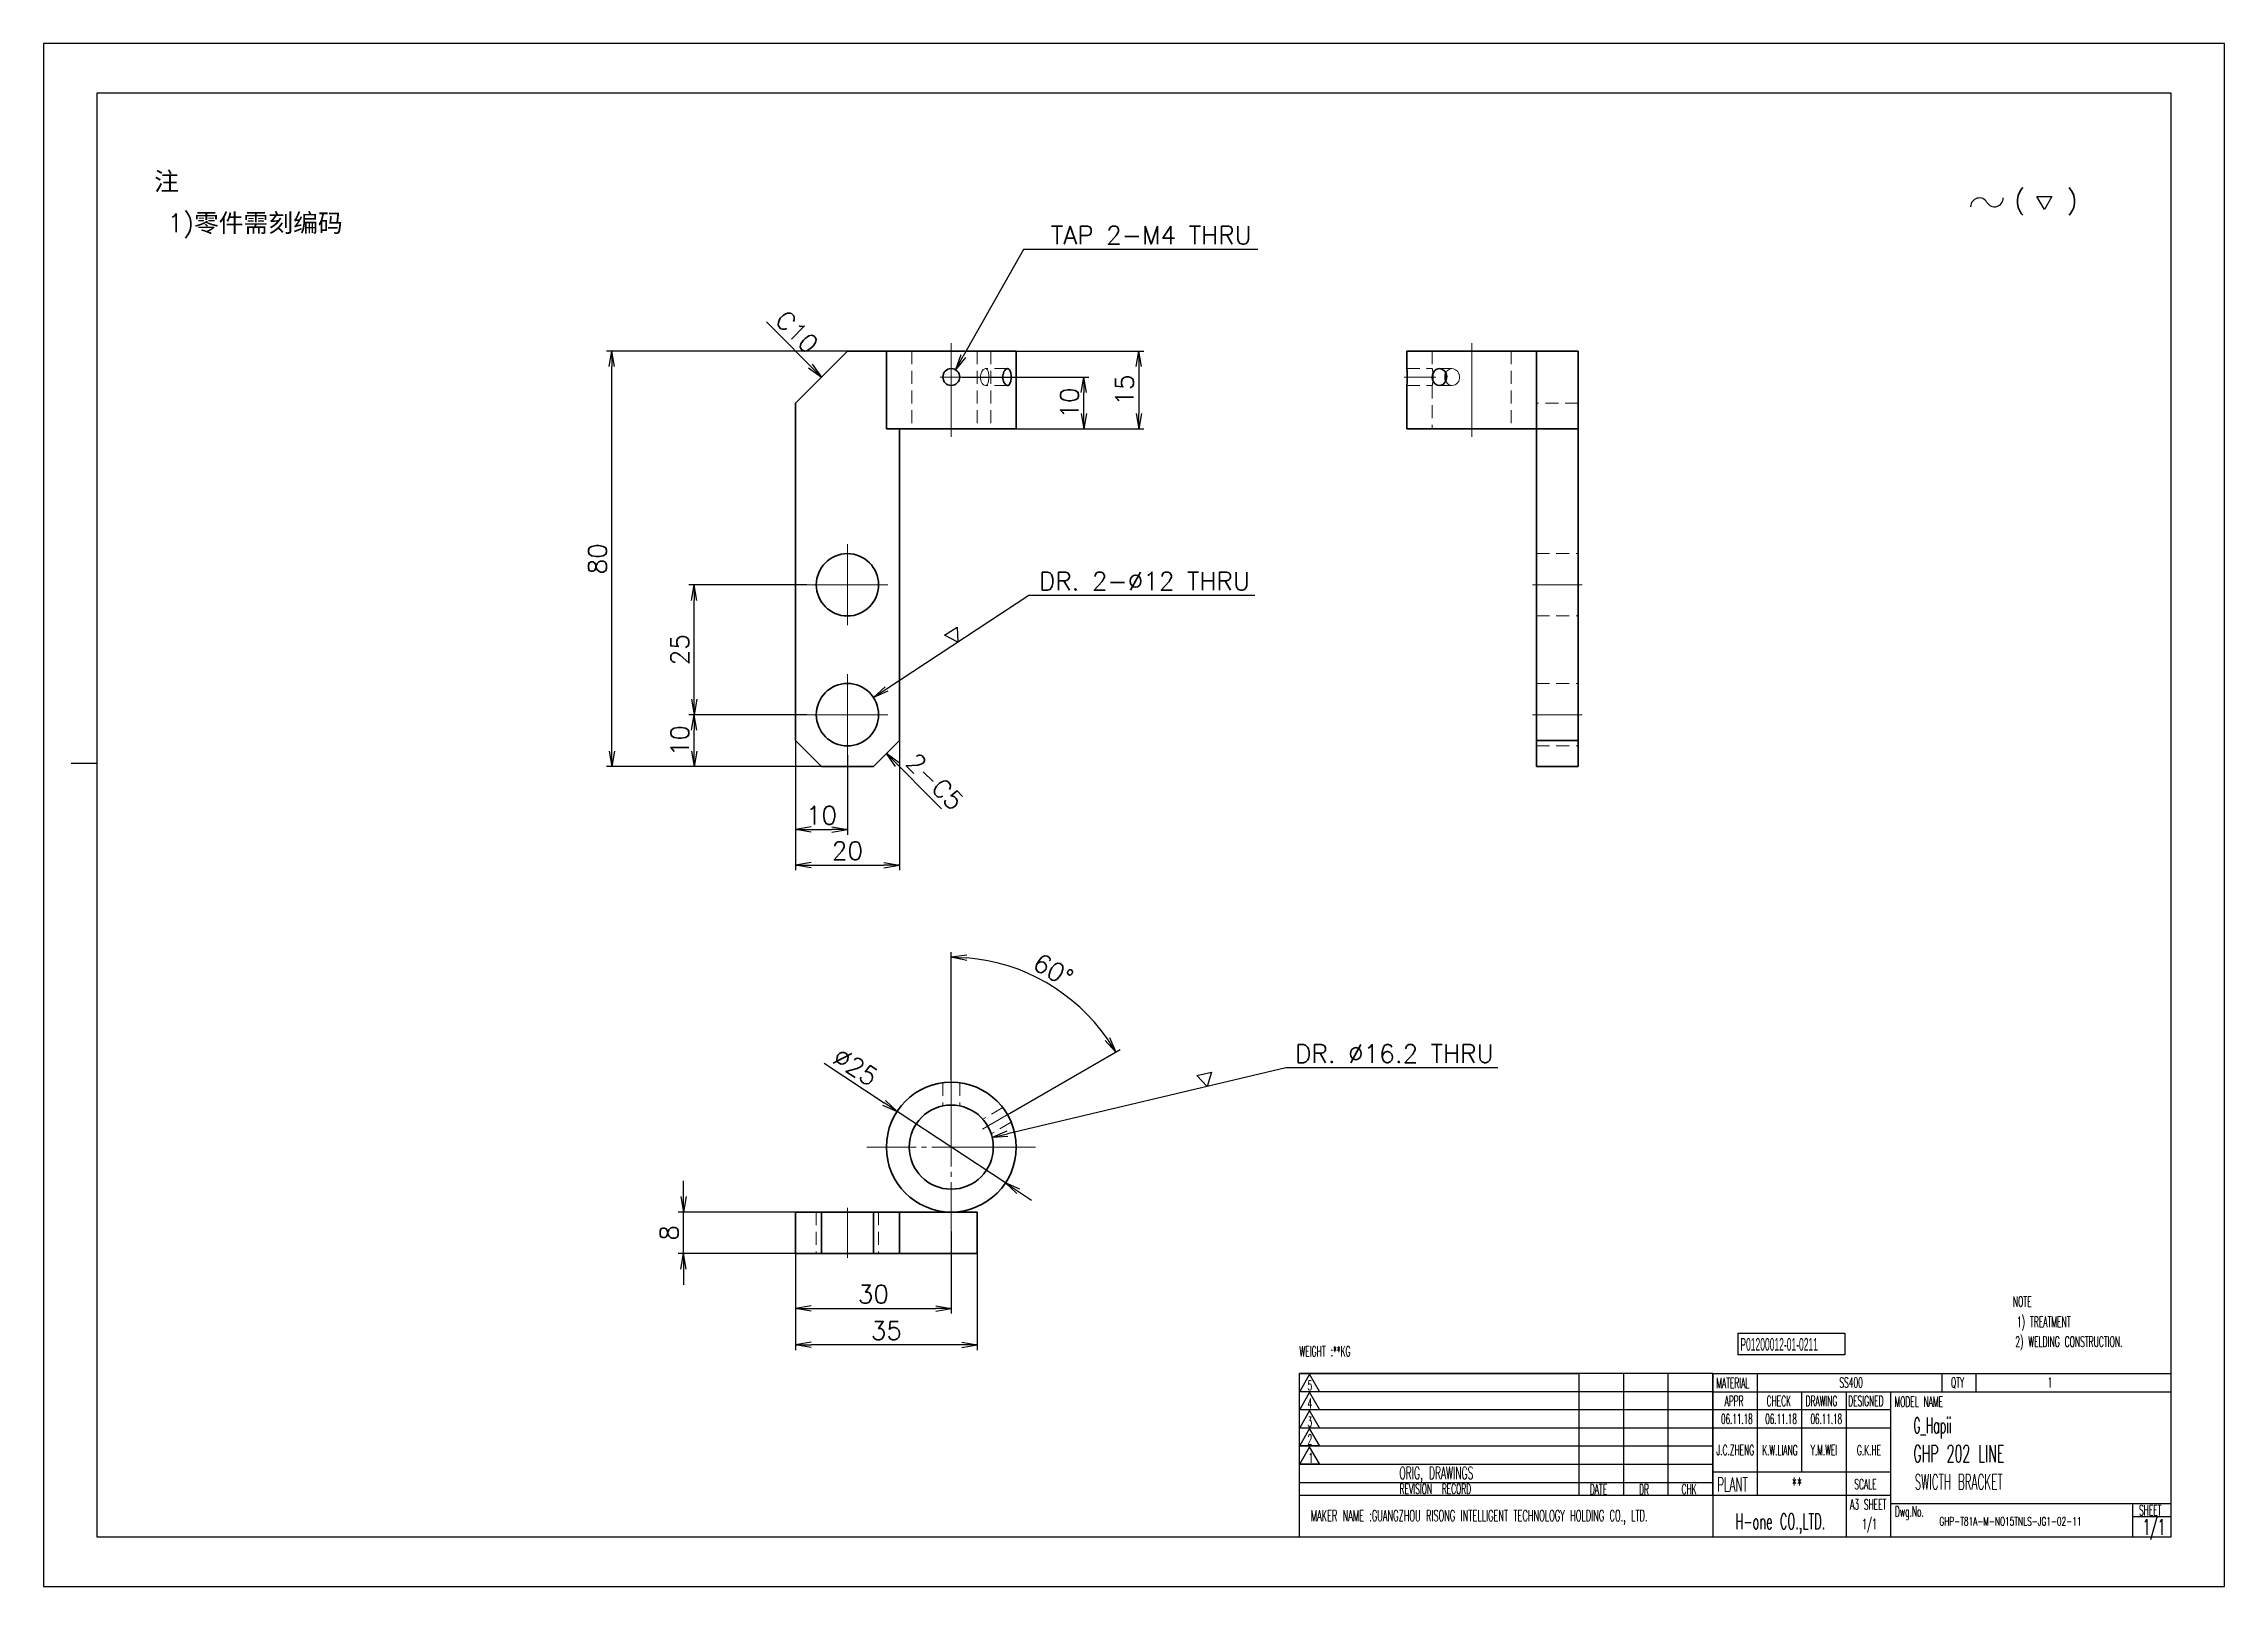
# Model space of a CAD drawing. Header units: millimetres. Extents: x 5606 to 13175, y -3239 to -2051.
# Drawn here: x 12036.4 to 12456.4, y -3239.2 to -2942.2 of the extents above; entities that cross this region are included whole.
import ezdxf
from ezdxf.enums import TextEntityAlignment as Align

# ---------------------------------------------------------------- set-up
doc = ezdxf.new("R2010")
doc.units = ezdxf.units.MM
doc.linetypes.add('CENTER-HOKUTO', pattern=[23, 20, -1, 1, -1])
doc.linetypes.add('HIDDEN-HOKUTO', pattern=[3.8, 2.5, -1.3])
doc.layers.add('AM_7', color=2, linetype='CENTER-HOKUTO', lineweight=30)
doc.layers.add('AM_HID', color=1, linetype='HIDDEN-HOKUTO', lineweight=25)
doc.layers.add('title_frame', color=7, linetype='Continuous')
doc.layers.add('word_dim', color=253, linetype='Continuous')
doc.styles.add('MX_NOTE_STANDARD', font='txt.shx', dxfattribs={"bigfont": 'bigfont.shx'})
doc.styles.get("Standard").update_dxf_attribs({"font": 'romans.shx', "bigfont": 'bigfont.shx'})
doc.dimstyles.new('RS1-1', dxfattribs={"dimtxt": 3.5, "dimasz": 3, "dimexe": 1, "dimexo": 0, "dimgap": 1, "dimtad": 3, "dimdsep": 46, "dimtxsty": 'Standard', "dimblk1": 'OPEN', "dimblk2": 'OPEN', "dimsah": 1, "dimcen": 0, "dimclrd": 256, "dimclre": 256, "dimclrt": 3, "dimazin": 2, "dimtfac": 1, "dimtmove": 0, "dimatfit": 3, "dimldrblk": 'OPEN', "dimfxl": 0, "dimtolj": 1, "dimtzin": 0, "dimarcsym": 0})

msp = doc.modelspace()

# ---------------------------------------------------------------- texts
at = {"ltscale": 2, "char_height": 3.5, "attachment_point": 1}
for s, insert, width in [('{\\fSimSun|b0|i0|c134|p2;\\C3;注}', (12057.731, -2966.95), 10.36469), ('{\\Fromans,bigfont|c134;\\C3;1)\\fSimSun|b0|i0|c134|p2;零件需刻编码}', (12060.296, -2974.957), 96.90613)]:
    msp.add_mtext(s, dxfattribs=dict(at, insert=insert, width=width))
at = {"linetype": 'Continuous', "insert": (12396.591, -3208.71), "char_height": 3, "width": 50.9, "attachment_point": 4}
msp.add_mtext('{\\W0.5;\\C3;G_Hapii }', dxfattribs=at)
at = {"color": 3, "linetype": 'Continuous', "insert": (12401.547, -3225.868), "char_height": 1.6, "width": 37.13137, "attachment_point": 1}
msp.add_mtext('{\\W0.65;GHP-T81A-M-NO15TNLS-JG1-02-11}', dxfattribs=at)
at = {"layer": 'title_frame', "color": 3, "style": 'MX_NOTE_STANDARD'}
for s, height, width, p in [('NOTE', 2, 0.5341, (12415.701, -3185.368)), ('1) TREATMENT', 2, 0.5341, (12416.479, -3189.265)), ('2) WELDING CONSTRUCTION.', 2, 0.5341, (12416.177, -3193.085)), ('WEIGHT :**KG ', 1.96, 0.545, (12278.313, -3194.914)), ('SS400', 1.9728, 0.5341, (12382.288, -3200.932)), ('1', 1.973, 0.5341, (12422.415, -3200.932)), ('06.11.18', 1.9, 0.5341, (12359.501, -3207.906)), ('06.11.18', 1.9, 0.5341, (12368.013, -3207.906)), ('06.11.18', 1.9, 0.5341, (12376.73, -3207.906)), ('GHP 202 LINE', 3.3, 0.5341, (12396.553, -3215.279)), ('**', 2.74, 0.5341, (12373.107, -3220.961)), ('SWICTH BRACKET', 2.94, 0.5, (12396.801, -3220.543)), ('H-one CO.,LTD.', 3, 0.5341, (12362.27, -3228.181)), ('A3 SHEET', 1.9728, 0.5341, (12384.344, -3224.407)), ('1/1', 1.9728, 0.5341, (12386.695, -3228.161)), ('1/1', 3, 0.5341, (12440.721, -3229.255))]:
    msp.add_text(s, height=height, dxfattribs=dict(at, width=width)).set_placement(p)
at = {"layer": 'title_frame', "color": 3, "style": 'MX_NOTE_STANDARD', "width": 0.5341}
for s, p in [('J.C.ZHENG', (12362.246, -3214.524)), ('K.W.LIANG', (12370.841, -3214.545)), ('Y.M.WEI', (12379.321, -3214.542)), ('G.K.HE', (12387.991, -3214.545))]:
    msp.add_text(s, height=1.9728, dxfattribs=at).set_placement(p, align=Align.BOTTOM_CENTER)
at = {"layer": 'title_frame', "color": 3, "insert": (12363.224, -3191.376), "char_height": 2.45, "width": 4.1107, "attachment_point": 1, "style": 'MX_NOTE_STANDARD'}
msp.add_mtext('{\\f3 of 9 Barcode|b0|i0|c0|p82;\\W0.5;P01200012-01-0211}', dxfattribs=at)
at = {"layer": 'word_dim', "color": 3, "linetype": 'Continuous', "ltscale": 2}
for s, p in [('C10', (12177.057, -2995.689)), ('2-C5', (12202.246, -3080.878))]:
    msp.add_text(s, height=3.5, rotation=315, dxfattribs=at).set_placement(p)

# ---------------------------------------------------------------- blocks, each defined once
blk = doc.blocks.new('A$C404331B6')
at = {"layer": 'title_frame'}
for p, q in [((0, -31.5), (0, 0)), ((0, 0), (53.9, 0)), ((79.62, 0), (0, 0)), ((53.9, -23.5), (53.9, 0)), ((62.48, -23.5), (62.48, 0)), ((62.48, -23.5), (62.48, 0)), ((71.05, -23.5), (71.05, 0)), ((71.05, -23.5), (71.05, 0)), ((79.62, 0), (79.62, -31.5)), ((79.62, 0), (167.83, 0)), ((88.2, -23.5), (88.2, 0)), ((123.73, 0), (123.73, -3.5)), ((130.3, 0), (130.3, -3.5)), ((53.9, -3.5), (0, -3.5)), ((79.62, -3.5), (0, -3.5)), ((1.98, -0.12), (0.1, -3.45)), ((0.1, -3.45), (3.86, -3.45)), ((1.98, -3.6), (0.1, -6.92)), ((3.86, -3.45), (1.98, -0.12)), ((3.86, -6.92), (1.98, -3.6)), ((79.62, -3.5), (167.83, -3.5)), ((96.78, -18.9), (96.78, -3.5)), ((105.35, -31.5), (105.35, -3.5)), ((113.92, -31.5), (113.92, -3.5)), ((53.9, -7), (0, -7)), ((79.62, -7), (0, -7)), ((0.1, -6.92), (3.86, -6.92)), ((1.98, -7.13), (0.1, -10.45)), ((3.86, -10.45), (1.98, -7.13)), ((113.92, -7), (79.62, -7)), ((53.9, -10.5), (0, -10.5)), ((79.62, -10.5), (0, -10.5)), ((0.1, -10.45), (3.86, -10.45)), ((1.98, -10.54), (0.1, -13.87)), ((3.86, -13.87), (1.98, -10.54)), ((113.92, -10.5), (79.62, -10.5)), ((53.9, -14), (0, -14)), ((79.62, -14), (0, -14)), ((0.1, -13.87), (3.86, -13.87)), ((1.98, -14.07), (0.1, -17.4)), ((3.86, -17.4), (1.98, -14.07)), ((53.9, -17.5), (0, -17.5)), ((79.62, -17.5), (0, -17.5)), ((53.9, -21), (0, -21)), ((79.62, -21), (0, -21)), ((0.1, -17.4), (3.86, -17.4)), ((79.62, -18.9), (113.92, -18.9)), ((79.62, -23.5), (0, -23.5)), ((113.92, -23.5), (79.62, -23.5)), ((113.92, -25), (167.83, -25)), ((160.48, -25), (160.48, -31.5)), ((160.48, -27.5), (167.83, -27.5)), ((167.83, -31.5), (0, -31.5))]:
    blk.add_line(p, q, dxfattribs=at)
at = {"layer": 'title_frame', "color": 3, "style": 'MX_NOTE_STANDARD', "width": 0.5341}
for s, height, p in [('5', 1.92, (1.59, -3.22)), ('MATERIAL', 1.973, (80.3, -2.79)), ('QTY', 1.973, (125.5, -2.7)), ('4', 1.92, (1.59, -6.7)), ('3', 1.92, (1.59, -10.23)), ('APPR', 1.973, (81.89, -6.26)), ('CHECK', 1.973, (89.99, -6.26)), ('DRAWING', 1.973, (97.51, -6.26)), ('DESIGNED', 1.973, (105.7, -6.26)), ('MODEL NAME', 1.973, (114.63, -6.41)), ('2', 1.92, (1.59, -13.64)), ('1', 1.92, (1.78, -17.17)), ('ORIG, DRAWINGS', 2.4112, (19.27, -20.34)), ('PLANT', 2.74, (80.46, -22.73)), ('SCALE', 1.973, (106.88, -22.28)), ('REVISION  RECORD', 1.9728, (19.32, -23.18)), ('DATE', 1.973, (55.94, -23.26)), ('DR', 1.973, (65.43, -23.27)), ('CHK', 1.973, (73.61, -23.23)), ('MAKER NAME :GUANGZHOU RISONG INTELLIGENT TECHNOLOGY HOLDING CO., LTD.', 2.16, (2.22, -28.43)), ('Dwg.No.', 1.973, (114.71, -27.52)), ('SHEET', 1.973, (161.71, -27.29))]:
    blk.add_text(s, height=height, dxfattribs=at).set_placement(p)
blk = doc.blocks.new('shiage0')
at = {"layer": 'word_dim', "color": 3, "linetype": 'Continuous'}
for centre, start, end in [((1.69, 0), 30, 180), ((4.61, 1.69), 210, 0)]:
    blk.add_arc(centre, 1.69, start, end, dxfattribs=at)
blk = doc.blocks.new('12')
at = {"layer": 'title_frame', "color": 3, "linetype": 'Continuous'}
blk.add_lwpolyline([(20.46, 3.03), (19.01, 5.53), (21.9, 5.53)], close=True, dxfattribs=at)
blk.add_blockref('shiage0', (6.23, 3.56), dxfattribs=at)
blk.add_text('(   )', height=3.5, dxfattribs=at).set_placement((14.64, 3.08))
blk = doc.blocks.new('_Open')
at = {"color": 0, "lineweight": -2}
for p, q in [((-1, 0.17), (0, 0)), ((-1, -0.17), (0, 0)), ((0, 0), (-1, 0))]:
    blk.add_line(p, q, dxfattribs=at)
blk = doc.blocks.new('*D234')
at = {"layer": 'DEFPOINTS', "color": 0, "linetype": 'Continuous', "ltscale": 2}
for p in [(12181.25, -3175.13), (12216.25, -3175.13), (12181.25, -3192.71)]:
    blk.add_point(p, dxfattribs=at)
at = {"layer": 'word_dim', "linetype": 'Continuous', "lineweight": -2, "ltscale": 2}
for p, q in [((12181.25, -3175.13), (12181.25, -3193.71)), ((12216.25, -3175.13), (12216.25, -3193.71)), ((12213.25, -3192.71), (12184.25, -3192.71))]:
    blk.add_line(p, q, dxfattribs=at)
at = {"layer": 'word_dim', "linetype": 'Continuous', "lineweight": -2, "ltscale": 2, "xscale": 3, "yscale": 3, "zscale": 3, "rotation": 180}
blk.add_blockref('_Open', (12181.25, -3192.71), dxfattribs=at)
at = {"layer": 'word_dim', "linetype": 'Continuous', "lineweight": -2, "ltscale": 2, "xscale": 3, "yscale": 3, "zscale": 3}
blk.add_blockref('_Open', (12216.25, -3192.71), dxfattribs=at)
at = {"layer": 'word_dim', "color": 3, "linetype": 'Continuous', "ltscale": 2, "insert": (12198.75, -3189.96), "char_height": 3.5, "attachment_point": 5}
blk.add_mtext('\\A1;35', dxfattribs=at)
blk = doc.blocks.new('*D235')
at = {"layer": 'DEFPOINTS', "color": 0, "linetype": 'Continuous', "ltscale": 2}
for p in [(12159.67, -3167.13), (12181.25, -3167.13), (12181.25, -3175.13)]:
    blk.add_point(p, dxfattribs=at)
at = {"layer": 'word_dim', "linetype": 'Continuous', "lineweight": -2, "ltscale": 2}
for p, q in [((12159.67, -3164.13), (12159.67, -3161.13)), ((12181.25, -3167.13), (12158.67, -3167.13)), ((12159.67, -3175.13), (12159.67, -3167.13)), ((12181.25, -3175.13), (12158.67, -3175.13)), ((12159.67, -3178.13), (12159.67, -3181.13))]:
    blk.add_line(p, q, dxfattribs=at)
at = {"layer": 'word_dim', "linetype": 'Continuous', "lineweight": -2, "ltscale": 2, "xscale": 3, "yscale": 3, "zscale": 3}
for p, rotation in [((12159.67, -3167.13), 270), ((12159.67, -3175.13), 90)]:
    blk.add_blockref('_Open', p, dxfattribs=dict(at, rotation=rotation))
at = {"layer": 'word_dim', "color": 3, "linetype": 'Continuous', "ltscale": 2, "insert": (12156.92, -3171.13), "char_height": 3.5, "attachment_point": 5, "rotation": 90}
blk.add_mtext('\\A1;8', dxfattribs=at)
blk = doc.blocks.new('*D236')
at = {"layer": 'DEFPOINTS', "color": 0, "linetype": 'Continuous', "ltscale": 2}
for p in [(12181.25, -3076.38), (12201.25, -3076.38), (12201.25, -3100.33)]:
    blk.add_point(p, dxfattribs=at)
at = {"layer": 'word_dim', "linetype": 'Continuous', "lineweight": -2, "ltscale": 2}
for p, q in [((12181.25, -3076.38), (12181.25, -3101.33)), ((12201.25, -3076.38), (12201.25, -3101.33)), ((12184.25, -3100.33), (12198.25, -3100.33))]:
    blk.add_line(p, q, dxfattribs=at)
at = {"layer": 'word_dim', "linetype": 'Continuous', "lineweight": -2, "ltscale": 2, "xscale": 3, "yscale": 3, "zscale": 3, "rotation": 180}
blk.add_blockref('_Open', (12181.25, -3100.33), dxfattribs=at)
at = {"layer": 'word_dim', "linetype": 'Continuous', "lineweight": -2, "ltscale": 2, "xscale": 3, "yscale": 3, "zscale": 3}
blk.add_blockref('_Open', (12201.25, -3100.33), dxfattribs=at)
at = {"layer": 'word_dim', "color": 3, "linetype": 'Continuous', "ltscale": 2, "insert": (12191.25, -3097.58), "char_height": 3.5, "attachment_point": 5}
blk.add_mtext('\\A1;20', dxfattribs=at)
blk = doc.blocks.new('*D237')
at = {"layer": 'DEFPOINTS', "color": 0, "linetype": 'Continuous', "ltscale": 2}
for p in [(12145.87, -3001.38), (12195, -3001.38), (12191.25, -3081.38)]:
    blk.add_point(p, dxfattribs=at)
at = {"layer": 'word_dim', "linetype": 'Continuous', "lineweight": -2, "ltscale": 2}
for p, q in [((12195, -3001.38), (12144.87, -3001.38)), ((12145.87, -3078.38), (12145.87, -3004.38)), ((12191.25, -3081.38), (12144.87, -3081.38))]:
    blk.add_line(p, q, dxfattribs=at)
at = {"layer": 'word_dim', "linetype": 'Continuous', "lineweight": -2, "ltscale": 2, "xscale": 3, "yscale": 3, "zscale": 3}
for p, rotation in [((12145.87, -3001.38), 90), ((12145.87, -3081.38), 270)]:
    blk.add_blockref('_Open', p, dxfattribs=dict(at, rotation=rotation))
at = {"layer": 'word_dim', "color": 3, "linetype": 'Continuous', "ltscale": 2, "insert": (12143.12, -3041.38), "char_height": 3.5, "attachment_point": 5, "rotation": 90}
blk.add_mtext('\\A1;80', dxfattribs=at)
blk = doc.blocks.new('*D238')
at = {"layer": 'DEFPOINTS', "color": 0, "linetype": 'Continuous', "ltscale": 2}
for p in [(12211.25, -3170.88), (12181.25, -3175.13), (12211.25, -3185.69)]:
    blk.add_point(p, dxfattribs=at)
at = {"layer": 'word_dim', "linetype": 'Continuous', "lineweight": -2, "ltscale": 2}
for p, q in [((12211.25, -3170.88), (12211.25, -3186.69)), ((12181.25, -3175.13), (12181.25, -3186.69)), ((12184.25, -3185.69), (12208.25, -3185.69))]:
    blk.add_line(p, q, dxfattribs=at)
at = {"layer": 'word_dim', "linetype": 'Continuous', "lineweight": -2, "ltscale": 2, "xscale": 3, "yscale": 3, "zscale": 3, "rotation": 180}
blk.add_blockref('_Open', (12181.25, -3185.69), dxfattribs=at)
at = {"layer": 'word_dim', "linetype": 'Continuous', "lineweight": -2, "ltscale": 2, "xscale": 3, "yscale": 3, "zscale": 3}
blk.add_blockref('_Open', (12211.25, -3185.69), dxfattribs=at)
at = {"layer": 'word_dim', "color": 3, "linetype": 'Continuous', "ltscale": 2, "insert": (12196.25, -3182.94), "char_height": 3.5, "attachment_point": 5}
blk.add_mtext('\\A1;30', dxfattribs=at)
blk = doc.blocks.new('*D239')
at = {"layer": 'DEFPOINTS', "color": 0, "linetype": 'Continuous', "ltscale": 2}
for p in [(12223.75, -3001.38), (12222.91, -3016.38), (12247.35, -3016.38)]:
    blk.add_point(p, dxfattribs=at)
at = {"layer": 'word_dim', "linetype": 'Continuous', "lineweight": -2, "ltscale": 2}
for p, q in [((12223.75, -3001.38), (12248.35, -3001.38)), ((12247.35, -3004.38), (12247.35, -3013.38)), ((12222.91, -3016.38), (12248.35, -3016.38))]:
    blk.add_line(p, q, dxfattribs=at)
at = {"layer": 'word_dim', "linetype": 'Continuous', "lineweight": -2, "ltscale": 2, "xscale": 3, "yscale": 3, "zscale": 3}
for p, rotation in [((12247.35, -3001.38), 90), ((12247.35, -3016.38), 270)]:
    blk.add_blockref('_Open', p, dxfattribs=dict(at, rotation=rotation))
at = {"layer": 'word_dim', "color": 3, "linetype": 'Continuous', "ltscale": 2, "insert": (12244.6, -3008.88), "char_height": 3.5, "attachment_point": 5, "rotation": 90}
blk.add_mtext('\\A1;15', dxfattribs=at)
blk = doc.blocks.new('*D240')
at = {"layer": 'DEFPOINTS', "color": 0, "linetype": 'Continuous', "ltscale": 2}
for p in [(12200.81, -3147.75), (12221.68, -3161.51)]:
    blk.add_point(p, dxfattribs=at)
at = {"layer": 'word_dim', "linetype": 'Continuous', "lineweight": -2, "ltscale": 2}
for p, q in [((12186.76, -3138.48), (12198.31, -3146.1)), ((12221.68, -3161.51), (12200.81, -3147.75)), ((12224.19, -3163.16), (12226.69, -3164.82))]:
    blk.add_line(p, q, dxfattribs=at)
at = {"layer": 'word_dim', "linetype": 'Continuous', "lineweight": -2, "ltscale": 2, "xscale": 3, "yscale": 3, "zscale": 3}
for p, rotation in [((12200.81, -3147.75), 326.5920640243554), ((12221.68, -3161.51), 146.5920640243554)]:
    blk.add_blockref('_Open', p, dxfattribs=dict(at, rotation=rotation))
at = {"layer": 'word_dim', "color": 3, "linetype": 'Continuous', "ltscale": 2, "insert": (12192.8, -3139.17), "char_height": 3.5, "attachment_point": 5, "rotation": 326.5921}
blk.add_mtext('\\A1;∅25', dxfattribs=at)
blk = doc.blocks.new('*D242')
at = {"layer": 'DEFPOINTS', "color": 0, "linetype": 'Continuous', "ltscale": 2}
for p in [(12234.75, -3126.62), (12211.25, -3141.71), (12211.25, -3147.7), (12222.43, -3148.17), (12217.24, -3151.17)]:
    blk.add_point(p, dxfattribs=at)
at = {"layer": 'word_dim', "linetype": 'Continuous', "lineweight": -2, "ltscale": 2}
for p, q in [((12211.25, -3141.71), (12211.25, -3117.07)), ((12222.43, -3148.17), (12243.78, -3135.85))]:
    blk.add_line(p, q, dxfattribs=at)
blk.add_arc((12211.25, -3154.63), 36.56, 34.7033, 85.2977, dxfattribs=at)
at = {"layer": 'word_dim', "linetype": 'Continuous', "lineweight": -2, "ltscale": 2, "xscale": 3, "yscale": 3, "zscale": 3}
for p, rotation in [((12211.25, -3118.07), 177.6488553766627), ((12242.91, -3136.35), 302.352186367246)]:
    blk.add_blockref('_Open', p, dxfattribs=dict(at, rotation=rotation))
at = {"layer": 'word_dim', "color": 3, "linetype": 'Continuous', "ltscale": 2, "insert": (12230.9, -3120.58), "char_height": 3.5, "attachment_point": 5, "rotation": 330.0005}
blk.add_mtext('\\A1;{\\Fsimplex|c0;60°}', dxfattribs=at)
blk = doc.blocks.new('*D243')
at = {"layer": 'DEFPOINTS', "color": 0, "linetype": 'Continuous', "ltscale": 2}
for p in [(12213.35, -3006.38), (12236.76, -3006.38), (12223.75, -3016.38)]:
    blk.add_point(p, dxfattribs=at)
at = {"layer": 'word_dim', "linetype": 'Continuous', "lineweight": -2, "ltscale": 2}
for p, q in [((12213.35, -3006.38), (12237.76, -3006.38)), ((12236.76, -3013.38), (12236.76, -3009.38)), ((12223.75, -3016.38), (12237.76, -3016.38))]:
    blk.add_line(p, q, dxfattribs=at)
at = {"layer": 'word_dim', "linetype": 'Continuous', "lineweight": -2, "ltscale": 2, "xscale": 3, "yscale": 3, "zscale": 3}
for p, rotation in [((12236.76, -3006.38), 90), ((12236.76, -3016.38), 270)]:
    blk.add_blockref('_Open', p, dxfattribs=dict(at, rotation=rotation))
at = {"layer": 'word_dim', "color": 3, "linetype": 'Continuous', "ltscale": 2, "insert": (12234.01, -3011.38), "char_height": 3.5, "attachment_point": 5, "rotation": 90}
blk.add_mtext('\\A1;10', dxfattribs=at)
blk = doc.blocks.new('*D244')
at = {"layer": 'DEFPOINTS', "color": 0, "linetype": 'Continuous', "ltscale": 2}
for p in [(12212.05, -3004.97), (12210.45, -3007.79)]:
    blk.add_point(p, dxfattribs=at)
at = {"layer": 'word_dim', "linetype": 'Continuous', "lineweight": -2, "ltscale": 2}
for p, q in [((12225.17, -2981.81), (12213.52, -3002.36)), ((12270.29, -2981.81), (12225.17, -2981.81))]:
    blk.add_line(p, q, dxfattribs=at)
at = {"layer": 'word_dim', "linetype": 'Continuous', "lineweight": -2, "ltscale": 2, "xscale": 3, "yscale": 3, "zscale": 3, "rotation": 240.4543767108679}
blk.add_blockref('_Open', (12212.05, -3004.97), dxfattribs=at)
at = {"layer": 'word_dim', "color": 3, "linetype": 'Continuous', "ltscale": 2, "insert": (12249.77, -2979.06), "char_height": 3.5, "attachment_point": 5}
blk.add_mtext('\\A1;TAP 2-M4 THRU', dxfattribs=at)
blk = doc.blocks.new('*D245')
at = {"layer": 'DEFPOINTS', "color": 0, "linetype": 'Continuous', "ltscale": 2}
for p in [(12181.25, -3076.38), (12191.25, -3079.18), (12191.25, -3093.49)]:
    blk.add_point(p, dxfattribs=at)
at = {"layer": 'word_dim', "linetype": 'Continuous', "lineweight": -2, "ltscale": 2}
for p, q in [((12181.25, -3076.38), (12181.25, -3094.49)), ((12191.25, -3079.18), (12191.25, -3094.49)), ((12184.25, -3093.49), (12188.25, -3093.49))]:
    blk.add_line(p, q, dxfattribs=at)
at = {"layer": 'word_dim', "linetype": 'Continuous', "lineweight": -2, "ltscale": 2, "xscale": 3, "yscale": 3, "zscale": 3, "rotation": 180}
blk.add_blockref('_Open', (12181.25, -3093.49), dxfattribs=at)
at = {"layer": 'word_dim', "linetype": 'Continuous', "lineweight": -2, "ltscale": 2, "xscale": 3, "yscale": 3, "zscale": 3}
blk.add_blockref('_Open', (12191.25, -3093.49), dxfattribs=at)
at = {"layer": 'word_dim', "color": 3, "linetype": 'Continuous', "ltscale": 2, "insert": (12186.25, -3090.74), "char_height": 3.5, "attachment_point": 5}
blk.add_mtext('\\A1;10', dxfattribs=at)
blk = doc.blocks.new('*D246')
at = {"layer": 'DEFPOINTS', "color": 0, "linetype": 'Continuous', "ltscale": 2}
for p in [(12161.71, -3071.38), (12183.45, -3071.38), (12186.25, -3081.38)]:
    blk.add_point(p, dxfattribs=at)
at = {"layer": 'word_dim', "linetype": 'Continuous', "lineweight": -2, "ltscale": 2}
for p, q in [((12183.45, -3071.38), (12160.71, -3071.38)), ((12161.71, -3078.38), (12161.71, -3074.38)), ((12186.25, -3081.38), (12160.71, -3081.38))]:
    blk.add_line(p, q, dxfattribs=at)
at = {"layer": 'word_dim', "linetype": 'Continuous', "lineweight": -2, "ltscale": 2, "xscale": 3, "yscale": 3, "zscale": 3}
for p, rotation in [((12161.71, -3071.38), 90), ((12161.71, -3081.38), 270)]:
    blk.add_blockref('_Open', p, dxfattribs=dict(at, rotation=rotation))
at = {"layer": 'word_dim', "color": 3, "linetype": 'Continuous', "ltscale": 2, "insert": (12158.96, -3076.38), "char_height": 3.5, "attachment_point": 5, "rotation": 90}
blk.add_mtext('\\A1;10', dxfattribs=at)
blk = doc.blocks.new('*D247')
at = {"layer": 'DEFPOINTS', "color": 0, "linetype": 'Continuous', "ltscale": 2}
for p in [(12161.71, -3046.38), (12183.45, -3046.38), (12183.45, -3071.38)]:
    blk.add_point(p, dxfattribs=at)
at = {"layer": 'word_dim', "linetype": 'Continuous', "lineweight": -2, "ltscale": 2}
for p, q in [((12183.45, -3046.38), (12160.71, -3046.38)), ((12161.71, -3068.38), (12161.71, -3049.38)), ((12183.45, -3071.38), (12160.71, -3071.38))]:
    blk.add_line(p, q, dxfattribs=at)
at = {"layer": 'word_dim', "linetype": 'Continuous', "lineweight": -2, "ltscale": 2, "xscale": 3, "yscale": 3, "zscale": 3}
for p, rotation in [((12161.71, -3046.38), 90), ((12161.71, -3071.38), 270)]:
    blk.add_blockref('_Open', p, dxfattribs=dict(at, rotation=rotation))
at = {"layer": 'word_dim', "color": 3, "linetype": 'Continuous', "ltscale": 2, "insert": (12158.96, -3058.88), "char_height": 3.5, "attachment_point": 5, "rotation": 90}
blk.add_mtext('\\A1;25', dxfattribs=at)
blk = doc.blocks.new('*D248')
at = {"layer": 'DEFPOINTS', "color": 0, "linetype": 'Continuous', "ltscale": 2}
for p in [(12196.26, -3068.08), (12186.23, -3074.67)]:
    blk.add_point(p, dxfattribs=at)
at = {"layer": 'word_dim', "linetype": 'Continuous', "lineweight": -2, "ltscale": 2}
for p, q in [((12226.19, -3048.42), (12198.77, -3066.44)), ((12269.73, -3048.42), (12226.19, -3048.42))]:
    blk.add_line(p, q, dxfattribs=at)
at = {"layer": 'word_dim', "linetype": 'Continuous', "lineweight": -2, "ltscale": 2, "xscale": 3, "yscale": 3, "zscale": 3, "rotation": 213.3031340273889}
blk.add_blockref('_Open', (12196.26, -3068.08), dxfattribs=at)
at = {"layer": 'word_dim', "color": 3, "linetype": 'Continuous', "ltscale": 2, "insert": (12248.46, -3045.67), "char_height": 3.5, "attachment_point": 5}
blk.add_mtext('\\A1;DR. 2-∅12 THRU', dxfattribs=at)
blk = doc.blocks.new('shiage1')
at = {"layer": 'word_dim', "color": 3, "linetype": 'Continuous'}
for p, q in [((0, 0), (-1.44, 2.5)), ((-1.44, 2.5), (1.44, 2.5)), ((1.44, 2.5), (0, 0))]:
    blk.add_line(p, q, dxfattribs=at)
blk = doc.blocks.new('*D288')
at = {"layer": 'DEFPOINTS', "color": 0, "linetype": 'Continuous', "ltscale": 2}
for p in [(12219.13, -3152.77), (12203.36, -3156.5)]:
    blk.add_point(p, dxfattribs=at)
at = {"layer": 'word_dim', "linetype": 'Continuous', "lineweight": -2, "ltscale": 2}
for p, q in [((12275.66, -3139.39), (12222.05, -3152.07)), ((12316.52, -3139.39), (12275.66, -3139.39))]:
    blk.add_line(p, q, dxfattribs=at)
at = {"layer": 'word_dim', "linetype": 'Continuous', "lineweight": -2, "ltscale": 2, "xscale": 3, "yscale": 3, "zscale": 3, "rotation": 193.3121397583096}
blk.add_blockref('_Open', (12219.13, -3152.77), dxfattribs=at)
at = {"layer": 'word_dim', "color": 3, "linetype": 'Continuous', "ltscale": 2, "insert": (12296.59, -3136.64), "char_height": 3.5, "attachment_point": 5}
blk.add_mtext('\\A1;DR. ∅16.2 THRU', dxfattribs=at)

# ---------------------------------------------------------------- dimensions: what is measured, and where the dimension line sits
at = {"layer": 'word_dim', "linetype": 'Continuous', "ltscale": 2}
for p1, p2, text, picture, middle in [((12210.447, -3007.788), (12212.045, -3004.968), 'TAP 2-M4 THRU', '*D244', (12249.77, -2981.813)), ((12186.231, -3074.672), (12196.261, -3068.084), 'DR. 2-<> THRU', '*D248', (12248.459, -3048.42))]:
    dim = msp.add_diameter_dim_2p(p1=p1, p2=p2, text=text, dimstyle='RS1-1', override={"dimtoh": 1, "dimtofl": 0}, dxfattribs=at)
    dim.commit()
    dim.dimension.update_dxf_attribs({"geometry": picture, "text_midpoint": middle, "dimtype": 163})
for base, p1, p2, picture, middle in [((12145.873, -3001.378), (12191.246, -3081.378), (12194.996, -3001.378), '*D237', (12143.123, -3041.378)), ((12247.351, -3016.378), (12223.746, -3001.378), (12222.909, -3016.378), '*D239', (12244.601, -3008.878)), ((12236.761, -3006.378), (12223.746, -3016.378), (12213.353, -3006.378), '*D243', (12234.011, -3011.378)), ((12159.672, -3167.13), (12181.246, -3175.13), (12181.246, -3167.13), '*D235', (12156.922, -3171.13))]:
    dim = msp.add_linear_dim(base=base, p1=p1, p2=p2, angle=90, dimstyle='RS1-1', dxfattribs=at)
    dim.commit()
    dim.dimension.update_dxf_attribs({"geometry": picture, "text_midpoint": middle})
for base, p1, p2, picture, middle in [((12161.71, -3046.378), (12183.446, -3071.378), (12183.446, -3046.378), '*D247', (12158.96, -3058.878)), ((12161.71, -3071.378), (12186.246, -3081.378), (12183.446, -3071.378), '*D246', (12158.96, -3076.378))]:
    dim = msp.add_linear_dim(base=base, p1=p1, p2=p2, angle=90, dimstyle='RS1-1', override={"dimtoh": 1, "dimtofl": 0}, dxfattribs=at)
    dim.commit()
    dim.dimension.update_dxf_attribs({"geometry": picture, "text_midpoint": middle})
for base, p1, p2, picture, middle in [((12201.246, -3100.327), (12181.246, -3076.378), (12201.246, -3076.378), '*D236', (12191.246, -3097.577)), ((12211.246, -3185.687), (12181.246, -3175.13), (12211.246, -3170.88), '*D238', (12196.246, -3182.937)), ((12181.246, -3192.709), (12216.246, -3175.13), (12181.246, -3175.13), '*D234', (12198.746, -3189.959))]:
    dim = msp.add_linear_dim(base=base, p1=p1, p2=p2, dimstyle='RS1-1', dxfattribs=at)
    dim.commit()
    dim.dimension.update_dxf_attribs({"geometry": picture, "text_midpoint": middle})
dim = msp.add_linear_dim(base=(12191.246, -3093.488), p1=(12181.246, -3076.378), p2=(12191.246, -3079.178), dimstyle='RS1-1', override={"dimtoh": 1, "dimtofl": 0}, dxfattribs=at)
dim.commit()
dim.dimension.update_dxf_attribs({"geometry": '*D245', "text_midpoint": (12186.246, -3090.738)})
dim = msp.add_angular_dim_2l(base=(12234.749, -3126.62), line1=((12211.246, -3141.712), (12211.246, -3147.705)), line2=((12222.433, -3148.171), (12217.244, -3151.167)), text='{\\Fsimplex|c0;<>}', dimstyle='RS1-1', dxfattribs=at)
dim.commit()
dim.dimension.update_dxf_attribs({"geometry": '*D242', "text_midpoint": (12230.903, -3120.583)})
at = {"layer": 'word_dim', "color": 3, "linetype": 'Continuous', "ltscale": 2}
dim = msp.add_diameter_dim_2p(p1=(12203.364, -3156.495), p2=(12219.128, -3152.765), text='DR. <> THRU', dimstyle='RS1-1', override={"dimtoh": 1, "dimtofl": 0}, dxfattribs=at)
dim.commit()
dim.dimension.update_dxf_attribs({"geometry": '*D288', "text_midpoint": (12275.657, -3139.39), "dimtype": 163})
at = {"layer": 'word_dim', "linetype": 'Continuous', "ltscale": 2}
dim = msp.add_diameter_dim_2p(p1=(12221.681, -3161.513), p2=(12200.811, -3147.748), dimstyle='RS1-1', dxfattribs=at)
dim.commit()
dim.dimension.update_dxf_attribs({"geometry": '*D240', "text_midpoint": (12191.281, -3141.462)})

# ---------------------------------------------------------------- linework, layer by layer
at = {"color": 7, "lineweight": 35, "ltscale": 0.353553}
msp.add_line((12191.246, -3001.378), (12181.246, -3011.378), dxfattribs=at)
at = {"color": 7, "lineweight": 35, "ltscale": 0.1875}
msp.add_line((12191.246, -3001.378), (12198.746, -3001.378), dxfattribs=at)
at = {"color": 7, "lineweight": 35}
for p, q in [((12198.746, -3001.378), (12222.071, -3001.378)), ((12181.246, -3076.378), (12181.246, -3011.378)), ((12198.746, -3016.378), (12222.071, -3016.378)), ((12201.246, -3016.378), (12201.246, -3076.378)), ((12323.974, -3016.378), (12323.974, -3076.378)), ((12331.974, -3016.378), (12331.974, -3076.378))]:
    msp.add_line(p, q, dxfattribs=at)
at = {"color": 7, "lineweight": 35, "ltscale": 0.375}
for p, q in [((12198.746, -3001.378), (12198.746, -3016.378)), ((12223.746, -3001.378), (12223.746, -3016.378)), ((12323.974, -3001.378), (12323.974, -3016.378)), ((12323.974, -3001.378), (12323.974, -3016.378)), ((12331.974, -3001.378), (12331.974, -3016.378)), ((12216.246, -3167.13), (12201.246, -3167.13)), ((12216.246, -3175.13), (12201.246, -3175.13))]:
    msp.add_line(p, q, dxfattribs=at)
at = {"color": 7, "lineweight": 35, "ltscale": 0.04187}
for p, q in [((12222.071, -3001.378), (12223.746, -3001.378)), ((12222.071, -3016.378), (12223.746, -3016.378))]:
    msp.add_line(p, q, dxfattribs=at)
at = {"color": 7, "lineweight": 35, "ltscale": 0.15625}
for p, q in [((12298.974, -3001.378), (12305.224, -3001.378)), ((12298.974, -3016.378), (12305.224, -3016.378))]:
    msp.add_line(p, q, dxfattribs=at)
at = {"color": 7, "lineweight": 35, "ltscale": 0.084474}
msp.add_line((12298.974, -3001.378), (12298.974, -3004.757), dxfattribs=at)
at = {"color": 7, "lineweight": 35, "ltscale": 0.46875}
for p, q in [((12305.224, -3001.378), (12323.974, -3001.378)), ((12305.224, -3016.378), (12323.974, -3016.378))]:
    msp.add_line(p, q, dxfattribs=at)
at = {"color": 7, "lineweight": 35, "ltscale": 0.2}
for p, q in [((12331.974, -3001.378), (12323.974, -3001.378)), ((12331.974, -3016.378), (12323.974, -3016.378)), ((12331.974, -3076.378), (12323.974, -3076.378)), ((12331.974, -3081.378), (12323.974, -3081.378)), ((12181.246, -3175.13), (12181.246, -3167.13)), ((12186.246, -3175.13), (12186.246, -3167.13)), ((12196.246, -3175.13), (12196.246, -3167.13)), ((12201.246, -3175.13), (12201.246, -3167.13)), ((12216.246, -3175.13), (12216.246, -3167.13))]:
    msp.add_line(p, q, dxfattribs=at)
at = {"color": 7, "lineweight": 35, "ltscale": 0.209474}
msp.add_line((12298.974, -3007.999), (12298.974, -3016.378), dxfattribs=at)
at = {"color": 7, "lineweight": 35, "ltscale": 0.176777}
for p, q in [((12181.246, -3076.378), (12186.246, -3081.378)), ((12196.246, -3081.378), (12201.246, -3076.378))]:
    msp.add_line(p, q, dxfattribs=at)
at = {"color": 7, "lineweight": 35, "ltscale": 0.125}
for p, q in [((12323.974, -3081.378), (12323.974, -3076.378)), ((12331.974, -3076.378), (12331.974, -3081.378)), ((12181.246, -3167.13), (12186.246, -3167.13)), ((12196.246, -3167.13), (12201.246, -3167.13)), ((12181.246, -3175.13), (12186.246, -3175.13)), ((12201.246, -3175.13), (12196.246, -3175.13))]:
    msp.add_line(p, q, dxfattribs=at)
at = {"color": 7, "lineweight": 35, "ltscale": 0.25}
for p, q in [((12196.246, -3081.378), (12186.246, -3081.378)), ((12196.246, -3167.13), (12186.246, -3167.13)), ((12196.246, -3175.13), (12186.246, -3175.13))]:
    msp.add_line(p, q, dxfattribs=at)
at = {"color": 7, "lineweight": 35}
for points in [[(12221.29, -3005.601), (12221.181, -3006.13), (12221.187, -3006.684), (12221.307, -3007.207), (12221.467, -3007.55), (12221.676, -3007.814), (12221.913, -3007.969), (12222.071, -3007.999)], [(12221.29, -3005.601), (12221.398, -3005.334), (12221.536, -3005.103), (12221.667, -3004.95), (12221.81, -3004.837), (12221.941, -3004.777), (12222.071, -3004.757)], [(12222.712, -3007.155), (12222.783, -3006.626), (12222.779, -3006.074), (12222.701, -3005.551), (12222.609, -3005.256), (12222.482, -3005.013), (12222.361, -3004.874), (12222.223, -3004.787), (12222.071, -3004.757)], [(12222.712, -3007.155), (12222.619, -3007.475), (12222.486, -3007.738), (12222.314, -3007.919), (12222.196, -3007.979), (12222.071, -3007.999)], [(12304.032, -3005.601), (12303.905, -3006.02), (12303.875, -3006.465), (12303.943, -3006.903), (12304.105, -3007.3), (12304.354, -3007.631), (12304.678, -3007.868), (12304.943, -3007.966), (12305.224, -3007.999)], [(12304.032, -3005.601), (12304.29, -3005.193), (12304.46, -3005.03), (12304.652, -3004.902), (12304.929, -3004.794), (12305.224, -3004.757)], [(12306.496, -3007.155), (12306.654, -3006.681), (12306.669, -3006.179), (12306.54, -3005.696), (12306.281, -3005.276), (12305.923, -3004.964), (12305.717, -3004.857), (12305.499, -3004.788), (12305.224, -3004.757)], [(12306.496, -3007.155), (12306.206, -3007.563), (12306.02, -3007.726), (12305.814, -3007.854), (12305.525, -3007.962), (12305.224, -3007.999)]]:
    msp.add_lwpolyline(points, dxfattribs=at)
for centre, radius in [((12211.246, -3006.378), 1.621), ((12191.246, -3046.378), 6), ((12191.246, -3071.378), 6), ((12211.246, -3154.63), 12.5), ((12211.246, -3154.63), 8.1)]:
    msp.add_circle(centre, radius, dxfattribs=at)
for centre, radius, start, end in [((12286.566, -3006.379), 12.513, 356.44281, 7.44654), ((12286.221, -3006.412), 12.86, 5.03549, 7.39432), ((12286.315, -3006.354), 12.765, 352.5978, 356.40366), ((12286.569, -3006.375), 12.51, 354.86326, 0.09833), ((12308.434, -3006.378), 2.077, 158.41926, 201.56165)]:
    msp.add_arc(centre, radius, start, end, dxfattribs=at)
at = {"layer": 'AM_7', "color": 2, "lineweight": 13}
for p, q in [((12211.246, -2999.878), (12211.246, -3017.878)), ((12311.474, -2999.878), (12311.474, -3017.878)), ((12213.353, -3006.378), (12209.139, -3006.378)), ((12211.246, -3004.271), (12211.246, -3008.485)), ((12298.466, -3006.378), (12304.556, -3006.378)), ((12191.246, -3038.578), (12191.246, -3054.178)), ((12199.046, -3046.378), (12183.446, -3046.378)), ((12323.174, -3046.378), (12332.774, -3046.378)), ((12191.246, -3063.578), (12191.246, -3079.178)), ((12199.046, -3071.378), (12183.446, -3071.378)), ((12323.174, -3071.378), (12332.774, -3071.378)), ((12211.246, -3138.38), (12211.246, -3170.88)), ((12211.246, -3141.712), (12211.246, -3147.705)), ((12222.433, -3148.171), (12217.244, -3151.167)), ((12227.496, -3154.63), (12194.996, -3154.63)), ((12191.246, -3166.33), (12191.246, -3175.931))]:
    msp.add_line(p, q, dxfattribs=at)
at = {"layer": 'AM_HID', "color": 1, "lineweight": 13}
for p, q in [((12203.646, -3001.378), (12203.646, -3016.378)), ((12216.246, -3001.378), (12216.246, -3016.378)), ((12218.846, -3001.378), (12218.846, -3016.378)), ((12303.874, -3001.378), (12303.874, -3004.757)), ((12319.074, -3001.378), (12319.074, -3016.378)), ((12222.071, -3004.757), (12217.828, -3004.757)), ((12298.974, -3004.757), (12303.874, -3004.757)), ((12305.224, -3004.757), (12307.674, -3004.757)), ((12306.509, -3005.601), (12306.503, -3005.615)), ((12222.071, -3007.999), (12217.828, -3007.999)), ((12298.974, -3007.999), (12303.874, -3007.999)), ((12303.874, -3007.999), (12303.874, -3016.378)), ((12305.224, -3007.999), (12307.674, -3007.999)), ((12331.974, -3011.378), (12323.974, -3011.378)), ((12323.974, -3040.378), (12331.974, -3040.378)), ((12323.974, -3052.378), (12331.974, -3052.378)), ((12323.974, -3065.378), (12331.974, -3065.378)), ((12331.974, -3076.378), (12323.974, -3076.378)), ((12323.974, -3077.378), (12331.974, -3077.378)), ((12209.625, -3142.236), (12209.625, -3146.694)), ((12212.867, -3142.236), (12212.867, -3146.694)), ((12221.169, -3147.029), (12217.308, -3149.258)), ((12222.79, -3149.837), (12218.929, -3152.066)), ((12185.246, -3167.13), (12185.246, -3175.13)), ((12185.246, -3167.13), (12185.246, -3175.13)), ((12191.246, -3175.13), (12191.246, -3167.13)), ((12197.246, -3167.13), (12197.246, -3175.13)), ((12197.246, -3167.13), (12197.246, -3175.13))]:
    msp.add_line(p, q, dxfattribs=at)
for points in [[(12217, -3005.601), (12216.879, -3006.13), (12216.886, -3006.685), (12217.02, -3007.208), (12217.224, -3007.592), (12217.486, -3007.869), (12217.658, -3007.966), (12217.828, -3007.999)], [(12217, -3005.601), (12217.114, -3005.344), (12217.257, -3005.12), (12217.403, -3004.957), (12217.561, -3004.838), (12217.695, -3004.778), (12217.828, -3004.757)], [(12218.423, -3007.155), (12218.48, -3006.626), (12218.478, -3006.075), (12218.413, -3005.551), (12218.329, -3005.242), (12218.206, -3004.991), (12218.101, -3004.867), (12217.978, -3004.787), (12217.828, -3004.757)], [(12218.423, -3007.155), (12218.343, -3007.474), (12218.225, -3007.737), (12218.065, -3007.919), (12217.952, -3007.979), (12217.828, -3007.999)], [(12306.503, -3007.142), (12306.75, -3007.555), (12306.914, -3007.72), (12307.103, -3007.851), (12307.378, -3007.962), (12307.674, -3007.999)], [(12306.509, -3005.601), (12306.756, -3005.193), (12306.92, -3005.031), (12307.108, -3004.902), (12307.38, -3004.794), (12307.674, -3004.757)], [(12308.973, -3007.155), (12309.137, -3006.681), (12309.153, -3006.178), (12309.018, -3005.695), (12308.75, -3005.276), (12308.382, -3004.965), (12307.95, -3004.788), (12307.674, -3004.757)], [(12308.973, -3007.155), (12308.672, -3007.563), (12308.481, -3007.725), (12308.271, -3007.853), (12307.977, -3007.962), (12307.674, -3007.999)]]:
    msp.add_lwpolyline(points, dxfattribs=at)
for centre, radius, start, end in [((12286.466, -3006.389), 12.614, 3.58337, 5.02994), ((12286.655, -3006.378), 12.424, 0.11736, 3.58852), ((12296.434, -3006.38), 7.614, 354.15311, 12.30268), ((12296.434, -3006.376), 7.614, 347.69732, 5.84689), ((12296.015, -3006.442), 8.038, 6.00608, 12.10012), ((12296.015, -3006.314), 8.038, 347.89988, 353.99393), ((12286.406, -3006.365), 12.673, 352.59125, 354.88552)]:
    msp.add_arc(centre, radius, start, end, dxfattribs=at)
at = {"layer": 'title_frame'}
for p, q in [((12041.764, -3080.693), (12046.764, -3080.693)), ((12362.811, -3190.42), (12383.339, -3190.42)), ((12362.811, -3194.62), (12362.811, -3190.42)), ((12383.339, -3190.42), (12383.339, -3194.62)), ((12383.339, -3194.62), (12362.811, -3194.62)), ((12357.914, -3198.23), (12357.914, -3201.73)), ((12357.914, -3221.73), (12357.914, -3198.23)), ((12357.914, -3198.23), (12357.914, -3229.73)), ((12446.114, -3229.73), (12392.214, -3229.73)), ((12446.114, -3229.73), (12392.214, -3229.73))]:
    msp.add_line(p, q, dxfattribs=at)
at = {"layer": 'title_frame', "color": 4}
msp.add_lwpolyline([(12456.439, -2942.193), (12036.439, -2942.193), (12036.439, -3239.193), (12456.439, -3239.193)], close=True, dxfattribs=at)
at = {"layer": 'title_frame'}
msp.add_lwpolyline([(12046.764, -2951.655), (12446.114, -2951.655), (12446.114, -3229.73), (12046.764, -3229.73)], close=True, dxfattribs=at)

# ---------------------------------------------------------------- block references
at = {"layer": 'word_dim', "linetype": 'Continuous', "ltscale": 2}
msp.add_blockref('12', (12401.333, -2977.156), dxfattribs=at)
at = {"layer": 'word_dim', "color": 3, "linetype": 'Continuous', "ltscale": 2}
for p, rotation in [((12212.524, -3057.399), 33.30313402738627), ((12260.529, -3142.969), 13.31213975830861)]:
    msp.add_blockref('shiage1', p, dxfattribs=dict(at, rotation=rotation))
at = {"layer": 'word_dim', "ltscale": 2}
msp.add_blockref('A$C404331B6', (12278.289, -3198.23), dxfattribs=at)

msp.set_redraw_order([(e.dxf.handle, doc.entitydb.next_handle()) for e in msp.query("TEXT MTEXT ATTDEF DIMENSION ARC_DIMENSION")])  # texts and dimensions are drawn at this point

# ---------------------------------------------------------------- leaders
at = {"layer": 'word_dim', "linetype": 'Continuous'}
for points in [[(12186.246, -3006.378), (12175.639, -2995.771)], [(12198.746, -3078.878), (12209.353, -3089.485)]]:
    msp.add_leader(points, dimstyle='RS1-1', override={"dimtoh": 1, "dimtofl": 0}, dxfattribs=at)

doc.saveas('drawing.dxf')
